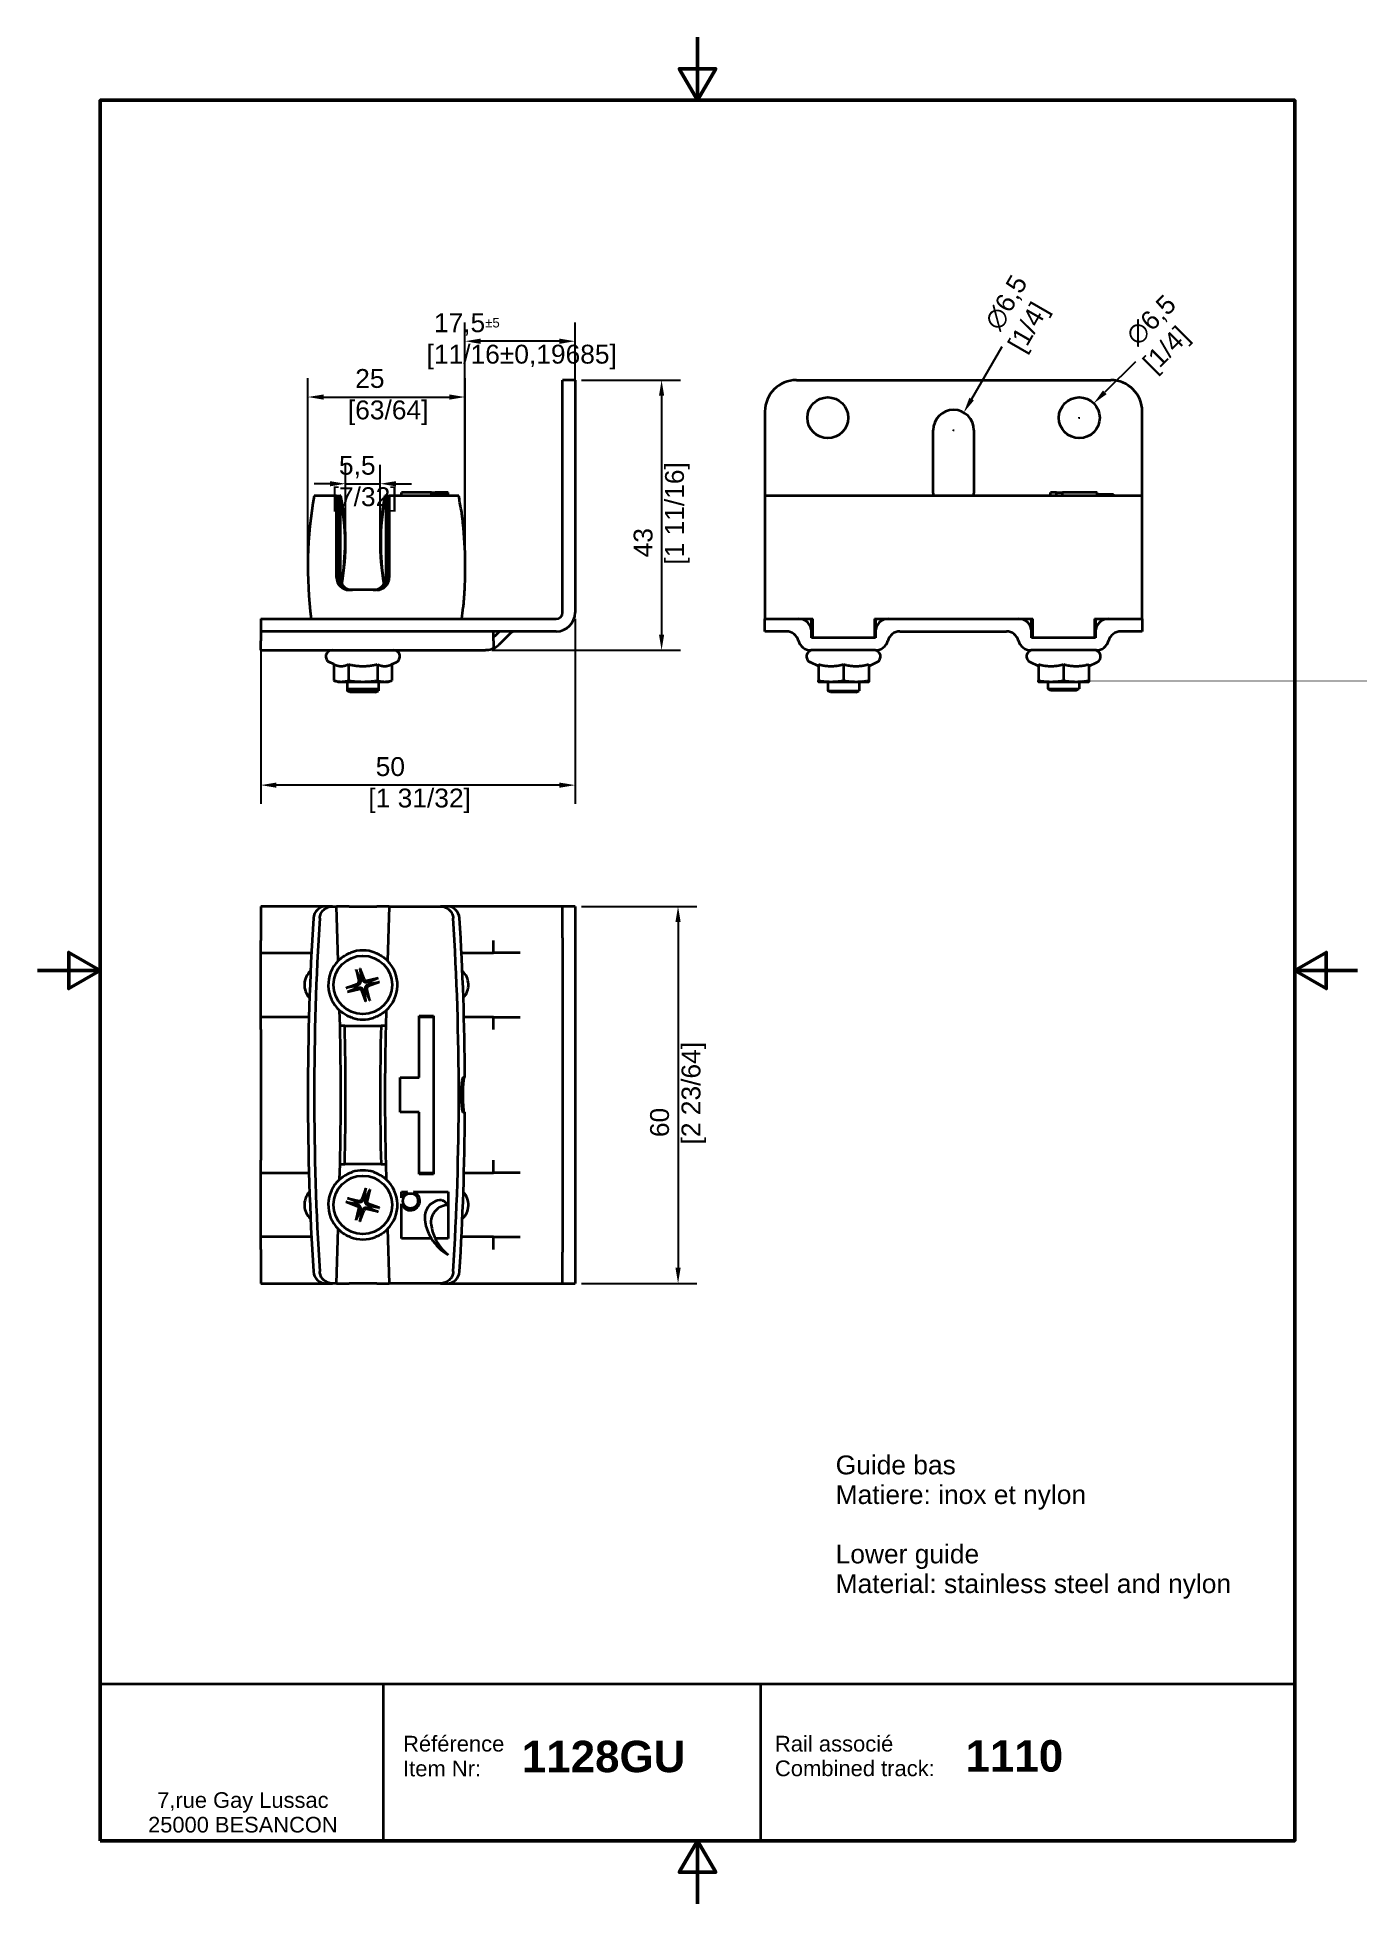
# Model space of a CAD drawing. Header units: millimetres. Extents: x 0 to 210, y 0 to 297.
import ezdxf

# ---------------------------------------------------------------- set-up
doc = ezdxf.new("R2010")
doc.units = ezdxf.units.MM
for name, color, linetype, lineweight in [('Arêtes visibles(ISO)', 7, 'Continuous', 35), ('Cadre_0', 7, 'Continuous', 50), ('Cotes(ISO)', 7, 'Continuous', 18), ("Géométrie d'esquisse(ISO)", 7, 'Continuous', 35), ('Symboles(ISO)', 7, 'Continuous', 18)]:
    doc.layers.add(name, color=color, linetype=linetype, lineweight=lineweight)
doc.styles.add('Courant-ISO', font='arial.ttf')
doc.styles.add('MANTION', font='arial.ttf')
doc.styles.add('Style de texte49', font='')
doc.styles.get('Style de texte49').set_extended_font_data('Arial', bold=True)
doc.dimstyles.new('Plan commercial', dxfattribs={"dimtxt": 3, "dimasz": 2.5, "dimexe": 3, "dimexo": 1, "dimgap": 0.762, "dimtad": 1, "dimrnd": 1e-08, "dimtxsty": 'MANTION', "dimcen": 0.09, "dimdle": 10, "dimclrd": 7, "dimclre": 7, "dimclrt": 256, "dimazin": 2, "dimtfac": 0.5, "dimtmove": 0, "dimatfit": 3, "dimfxl": 0, "dimtolj": 1, "dimlwd": 25, "dimlwe": 25, "dimarcsym": 0})

msp = doc.modelspace()

# ---------------------------------------------------------------- texts
at = {"layer": 'Symboles(ISO)', "color": 7, "insert": (126.9757, 71.32), "char_height": 3, "width": 74.862751, "attachment_point": 1, "line_spacing_factor": 0.944221, "style": 'Courant-ISO'}
msp.add_mtext('{Guide bas\\PMatiere: inox et nylon \\P\\PLower guide\\PMaterial: stainless steel and nylon}', dxfattribs=at)

# ---------------------------------------------------------------- blocks, each defined once
blk = doc.blocks.new('Cadres Cadre par défaut')
at = {"layer": 'Cadre_0', "flags": 128}
for points in [[(105, 297), (105, 287), (102.11, 292), (107.89, 292), (105, 287)], [(10, 10), (10, 287), (200, 287), (200, 10), (10, 10)], [(0, 148.5), (10, 148.5), (5, 151.39), (5, 145.61), (10, 148.5)], [(210, 148.5), (200, 148.5), (205, 151.39), (205, 145.61), (200, 148.5)], [(105, 0), (105, 10), (102.11, 5), (107.89, 5), (105, 10)]]:
    blk.add_lwpolyline(points, dxfattribs=at)
blk = doc.blocks.new('Cartouches ISO')
at = {"layer": "Géométrie d'esquisse(ISO)"}
for p, q in [((50.77, 207.61), (50.77, 182.61)), ((50.77, 207.61), (240.77, 207.61)), ((95.77, 207.61), (95.77, 182.61)), ((155.77, 207.61), (155.77, 182.61)), ((240.77, 182.61), (240.77, 207.61)), ((50.77, 182.61), (240.77, 182.61))]:
    blk.add_line(p, q, dxfattribs=at)
at = {"layer": 'Symboles(ISO)', "color": 7, "char_height": 2.5, "attachment_point": 4, "style": 'Courant-ISO'}
for s, insert, width in [('\\fArial|b0|i0;Référence', (98.94, 198.05), 16.1109), ('\\fArial|b0|i0;Rail associé', (158.09, 198.05), 18.8281), ('\\fArial|b0|i0;Item Nr:', (98.94, 194.1), 12.4162), ('\\fArial|b0|i0;Combined track:', (158.09, 194.13), 25.4249)]:
    blk.add_mtext(s, dxfattribs=dict(at, insert=insert, width=width))
at = {"layer": 'Symboles(ISO)', "color": 7, "insert": (73.46, 187.12), "char_height": 2.4892, "width": 44.8115, "attachment_point": 5, "line_spacing_factor": 0.944221, "style": 'Courant-ISO'}
blk.add_mtext('\\fArial|b0|i0;7,rue Gay Lussac\\P25000 BESANCON', dxfattribs=at)
at = {"layer": 'Symboles(ISO)', "color": 7, "style": 'Style de texte49'}
for tag, p in [('Référence_?_001', (117.83, 193.53)), ('Rail_associé_?_001', (188.4, 193.62))]:
    blk.add_attdef(tag, p, '', height=5, dxfattribs=at)
blk = doc.blocks.new('*D4')
at = {"layer": 'Cotes(ISO)', "color": 7, "linetype": 'Continuous', "lineweight": 25, "transparency": 16777216}
for p, q in [((43.03, 213.66), (43.03, 242.76)), ((68.02, 213.66), (68.02, 242.76)), ((45.53, 239.76), (65.52, 239.76))]:
    blk.add_line(p, q, dxfattribs=at)
at = {"layer": 'Cotes(ISO)', "color": 7, "linetype": 'Continuous', "transparency": 16777216}
for points in [[(45.53, 240.17), (45.53, 239.34), (43.03, 239.76)], [(65.52, 240.17), (65.52, 239.34), (68.02, 239.76)]]:
    blk.add_solid(points, dxfattribs=at)
at = {"layer": 'Defpoints', "color": 0, "linetype": 'Continuous', "transparency": 16777216}
for p in [(68.02, 239.76), (43.03, 212.66), (68.02, 212.66)]:
    blk.add_point(p, dxfattribs=at)
at = {"layer": 'Cotes(ISO)', "color": 154, "linetype": 'Continuous', "lineweight": 25, "true_color": 0x004691, "transparency": 16777216, "insert": (49.39, 244.21), "char_height": 3, "attachment_point": 1, "style": 'MANTION'}
blk.add_mtext('\\A1; 25\\P[63/64]', dxfattribs=at)
blk = doc.blocks.new('*D5')
at = {"layer": 'Cotes(ISO)', "color": 7, "linetype": 'Continuous', "lineweight": 25, "transparency": 16777216}
for p, q in [((86.53, 158.7), (104.91, 158.7)), ((101.91, 156.2), (101.91, 101.2)), ((86.53, 98.7), (104.91, 98.7))]:
    blk.add_line(p, q, dxfattribs=at)
at = {"layer": 'Cotes(ISO)', "color": 7, "linetype": 'Continuous', "transparency": 16777216}
for points in [[(101.49, 156.2), (102.32, 156.2), (101.91, 158.7)], [(101.49, 101.2), (102.32, 101.2), (101.91, 98.7)]]:
    blk.add_solid(points, dxfattribs=at)
at = {"layer": 'Defpoints', "color": 0, "linetype": 'Continuous', "transparency": 16777216}
for p in [(85.53, 158.7), (85.53, 98.7), (101.91, 98.7)]:
    blk.add_point(p, dxfattribs=at)
at = {"layer": 'Cotes(ISO)', "color": 154, "linetype": 'Continuous', "lineweight": 25, "true_color": 0x004691, "transparency": 16777216, "insert": (97.46, 120.82), "char_height": 3, "attachment_point": 1, "rotation": 90, "style": 'MANTION'}
blk.add_mtext('\\A1; 60\\P[2 23/64]', dxfattribs=at)
blk = doc.blocks.new('*D6')
at = {"layer": 'Cotes(ISO)', "color": 7, "linetype": 'Continuous', "lineweight": 25, "transparency": 16777216}
for p, q in [((85.53, 204.46), (85.53, 175)), ((35.53, 200.66), (35.53, 175)), ((83.03, 178), (38.03, 178))]:
    blk.add_line(p, q, dxfattribs=at)
at = {"layer": 'Cotes(ISO)', "color": 7, "linetype": 'Continuous', "transparency": 16777216}
for points in [[(38.03, 178.41), (38.03, 177.58), (35.53, 178)], [(83.03, 178.41), (83.03, 177.58), (85.53, 178)]]:
    blk.add_solid(points, dxfattribs=at)
at = {"layer": 'Defpoints', "color": 0, "linetype": 'Continuous', "transparency": 16777216}
for p in [(85.53, 205.46), (35.53, 201.66), (35.53, 178)]:
    blk.add_point(p, dxfattribs=at)
at = {"layer": 'Cotes(ISO)', "color": 154, "linetype": 'Continuous', "lineweight": 25, "true_color": 0x004691, "transparency": 16777216, "insert": (52.65, 182.45), "char_height": 3, "attachment_point": 1, "style": 'MANTION'}
blk.add_mtext('\\A1; 50\\P[1 31/32]', dxfattribs=at)
blk = doc.blocks.new('*D7')
at = {"layer": 'Cotes(ISO)', "color": 7, "linetype": 'Continuous', "lineweight": 25, "transparency": 16777216}
for p, q in [((86.53, 242.46), (102.29, 242.46)), ((99.29, 239.96), (99.29, 201.96)), ((72.29, 199.46), (102.29, 199.46))]:
    blk.add_line(p, q, dxfattribs=at)
at = {"layer": 'Cotes(ISO)', "color": 7, "linetype": 'Continuous', "transparency": 16777216}
for points in [[(98.87, 239.96), (99.7, 239.96), (99.29, 242.46)], [(98.87, 201.96), (99.7, 201.96), (99.29, 199.46)]]:
    blk.add_solid(points, dxfattribs=at)
at = {"layer": 'Defpoints', "color": 0, "linetype": 'Continuous', "transparency": 16777216}
for p in [(85.53, 242.46), (71.29, 199.46), (99.29, 199.46)]:
    blk.add_point(p, dxfattribs=at)
at = {"layer": 'Cotes(ISO)', "color": 154, "linetype": 'Continuous', "lineweight": 25, "true_color": 0x004691, "transparency": 16777216, "insert": (94.84, 213.08), "char_height": 3, "attachment_point": 1, "rotation": 90, "style": 'MANTION'}
blk.add_mtext('\\A1; 43\\P[1 11/16]', dxfattribs=at)
blk = doc.blocks.new('*D8')
at = {"layer": 'Cotes(ISO)', "color": 7, "linetype": 'Continuous', "lineweight": 25, "transparency": 16777216}
for p, q in [((174.64, 245.37), (169.79, 240.53)), ((165.64, 236.46), (165.82, 236.46)), ((165.73, 236.37), (165.73, 236.55))]:
    blk.add_line(p, q, dxfattribs=at)
at = {"layer": 'Cotes(ISO)', "color": 7, "linetype": 'Continuous', "transparency": 16777216}
blk.add_solid([(169.5, 240.82), (170.09, 240.23), (168.03, 238.76)], dxfattribs=at)
at = {"layer": 'Defpoints', "color": 0, "linetype": 'Continuous', "transparency": 16777216}
for p in [(168.03, 238.76), (163.43, 234.16)]:
    blk.add_point(p, dxfattribs=at)
at = {"layer": 'Cotes(ISO)', "color": 154, "linetype": 'Continuous', "lineweight": 25, "true_color": 0x004691, "transparency": 16777216, "insert": (172, 249.09), "char_height": 3, "attachment_point": 1, "rotation": 45, "style": 'MANTION'}
blk.add_mtext('\\A1; ∅6,5\\P[1/4]', dxfattribs=at)
blk = doc.blocks.new('*D9')
at = {"layer": 'Cotes(ISO)', "color": 7, "linetype": 'Continuous', "lineweight": 25, "transparency": 16777216}
for p, q in [((153.4, 247.74), (148.6, 239.44)), ((145.64, 234.46), (145.82, 234.46)), ((145.73, 234.37), (145.73, 234.55))]:
    blk.add_line(p, q, dxfattribs=at)
at = {"layer": 'Cotes(ISO)', "color": 7, "linetype": 'Continuous', "transparency": 16777216}
blk.add_solid([(148.24, 239.65), (148.96, 239.23), (147.35, 237.28)], dxfattribs=at)
at = {"layer": 'Defpoints', "color": 0, "linetype": 'Continuous', "transparency": 16777216}
for p in [(147.35, 237.28), (144.1, 231.65)]:
    blk.add_point(p, dxfattribs=at)
at = {"layer": 'Cotes(ISO)', "color": 154, "linetype": 'Continuous', "lineweight": 25, "true_color": 0x004691, "transparency": 16777216, "insert": (149.88, 250.65), "char_height": 3, "attachment_point": 1, "rotation": 60, "style": 'MANTION'}
blk.add_mtext('\\A1; ∅6,5\\P[1/4]', dxfattribs=at)
blk = doc.blocks.new('*D10')
at = {"layer": 'Cotes(ISO)', "color": 7, "linetype": 'Continuous', "lineweight": 25, "transparency": 16777216}
for p, q in [((49.03, 217.56), (49.03, 228.96)), ((54.53, 217.56), (54.53, 228.96)), ((46.53, 225.96), (44.03, 225.96)), ((49.03, 225.96), (54.53, 225.96)), ((57.03, 225.96), (59.53, 225.96))]:
    blk.add_line(p, q, dxfattribs=at)
at = {"layer": 'Cotes(ISO)', "color": 7, "linetype": 'Continuous', "transparency": 16777216}
for points in [[(46.53, 226.37), (46.53, 225.54), (49.03, 225.96)], [(57.03, 226.37), (57.03, 225.54), (54.53, 225.96)]]:
    blk.add_solid(points, dxfattribs=at)
at = {"layer": 'Defpoints', "color": 0, "linetype": 'Continuous', "transparency": 16777216}
for p in [(54.53, 225.96), (49.03, 216.56), (54.53, 216.56)]:
    blk.add_point(p, dxfattribs=at)
at = {"layer": 'Cotes(ISO)', "color": 154, "linetype": 'Continuous', "lineweight": 25, "true_color": 0x004691, "transparency": 16777216, "insert": (46.81, 230.4), "char_height": 3, "attachment_point": 1, "style": 'MANTION'}
blk.add_mtext('\\A1; 5,5\\P[7/32]', dxfattribs=at)
blk = doc.blocks.new('*D11')
at = {"layer": 'Cotes(ISO)', "color": 7, "linetype": 'Continuous', "lineweight": 25, "transparency": 16777216}
for p, q in [((68, 215.06), (68, 251.64)), ((85.53, 238.46), (85.53, 251.64)), ((83.03, 248.64), (70.5, 248.64))]:
    blk.add_line(p, q, dxfattribs=at)
at = {"layer": 'Cotes(ISO)', "color": 7, "linetype": 'Continuous', "transparency": 16777216}
for points in [[(70.5, 249.05), (70.5, 248.22), (68, 248.64)], [(83.03, 249.05), (83.03, 248.22), (85.53, 248.64)]]:
    blk.add_solid(points, dxfattribs=at)
at = {"layer": 'Defpoints', "color": 0, "linetype": 'Continuous', "transparency": 16777216}
for p in [(68, 248.64), (85.53, 237.46), (68, 214.06)]:
    blk.add_point(p, dxfattribs=at)
at = {"layer": 'Cotes(ISO)', "color": 154, "linetype": 'Continuous', "lineweight": 25, "true_color": 0x004691, "transparency": 16777216, "insert": (61.91, 253.08), "char_height": 3, "attachment_point": 1, "style": 'MANTION'}
blk.add_mtext('\\A1; 17,5{\\H1.500000;±5}\\P[11/16%%p0,19685]', dxfattribs=at)

# ---------------------------------------------------------------- dimensions: what is measured, and where the dimension line sits
at = {"layer": 'Cotes(ISO)', "color": 7, "linetype": 'Continuous', "lineweight": 25}
for p1, p2, picture, middle in [((144.1024, 231.6461), (147.3524, 237.2752), '*D9', (156.2984, 252.7701)), ((163.4294, 234.1626), (168.0255, 238.7587), '*D8', (178.7448, 249.478))]:
    dim = msp.add_diameter_dim_2p(p1=p1, p2=p2, text=' <>\\X[1/4]', dimstyle='Plan commercial', override={"dimtad": 0, "dimdec": 2, "dimlfac": 1, "dimpost": '\\X', "dimtp": 0, "dimtm": 0, "dimtdec": 2, "dimtofl": 0, "dimtvp": -0.25}, dxfattribs=at)
    dim.commit()
    dim.dimension.update_dxf_attribs({"geometry": picture, "text_midpoint": middle, "dimtype": 163})
for base, p1, p2, angle, text, override, picture, middle in [((68.004, 248.6353), (85.5277, 237.4607), (68.004, 214.0647), 180, ' <>\\X[11/16%%p0,19685]', {"dimgap": 0.762, "dimdec": 1, "dimpost": '\\X', "dimtol": 1, "dimlim": 0, "dimtp": 5, "dimtm": 5, "dimtdec": 2, "dimtofl": 0, "dimatfit": 1, "dimtvp": -0.25}, '*D11', (76.7658, 248.6353)), ((68.0192, 239.7582), (43.0277, 212.6607), (68.0192, 212.6595), 180, ' <>\\X[63/64]', {"dimdec": 1, "dimpost": '\\X', "dimtp": 0, "dimtm": 0, "dimtdec": 2, "dimtofl": 0, "dimatfit": 1, "dimtvp": -0.25}, '*D4', (55.5235, 239.7582)), ((99.285, 199.4607), (85.5277, 242.4607), (71.285, 199.4607), 270, ' <>\\X[1 11/16]', {"dimdec": 2, "dimpost": '\\X', "dimtp": 0, "dimtm": 0, "dimtdec": 2, "dimtofl": 0, "dimatfit": 1, "dimtvp": -0.25}, '*D7', (99.285, 220.9607)), ((54.5277, 225.9564), (49.0277, 216.5607), (54.5277, 216.5607), 180, ' <>\\X[7/32]', {"dimdec": 2, "dimpost": '\\X', "dimtp": 0, "dimtm": 0, "dimtdec": 2, "dimtofl": 1, "dimatfit": 1, "dimtvp": -0.25}, '*D10', (51.7777, 225.9564)), ((35.5285, 177.9975), (85.5277, 205.4607), (35.5285, 201.6607), 180, ' <>\\X[1 31/32]', {"dimdec": 1, "dimpost": '\\X', "dimtp": 0, "dimtm": 0, "dimtdec": 2, "dimtofl": 0, "dimatfit": 1, "dimtvp": -0.25}, '*D6', (60.5277, 177.9975)), ((101.9069, 98.6991), (85.5277, 158.6991), (85.5277, 98.6991), 90, ' <>\\X[2 23/64]', {"dimdec": 2, "dimpost": '\\X', "dimtp": 0, "dimtm": 0, "dimtdec": 2, "dimtofl": 0, "dimatfit": 1, "dimtvp": -0.25}, '*D5', (101.9069, 128.6991))]:
    dim = msp.add_linear_dim(base=base, p1=p1, p2=p2, angle=angle, text=text, dimstyle='Plan commercial', override=override, dxfattribs=at)
    dim.commit()
    dim.dimension.update_dxf_attribs({"geometry": picture, "text_midpoint": middle, "dimtype": 160})

# ---------------------------------------------------------------- linework, layer by layer
at = {"layer": 'Arêtes visibles(ISO)'}
for p, q in [((85.5277, 242.4607), (83.5277, 242.4607)), ((83.5277, 237.4607), (83.5277, 242.4607)), ((85.5277, 242.4607), (85.5277, 237.4607)), ((120.7274, 242.4607), (170.7274, 242.4607)), ((83.5277, 205.4607), (83.5277, 237.4607)), ((85.5277, 237.4607), (85.5277, 205.4607)), ((115.7274, 237.4607), (115.7274, 224.0607)), ((175.7274, 224.0607), (175.7274, 237.4607)), ((142.4774, 224.4607), (142.4774, 234.4607)), ((148.9774, 234.4607), (148.9774, 224.4607)), ((44.9083, 224.0607), (44.0277, 224.0607)), ((47.5777, 224.0607), (46.9366, 224.0607)), ((47.5777, 224.0607), (47.8355, 224.0607)), ((47.5777, 211.0607), (47.5777, 224.0607)), ((47.8355, 224.0607), (47.8355, 211.0607)), ((47.8355, 224.0607), (48.0706, 224.0607)), ((48.0706, 224.0607), (48.1431, 224.0607)), ((48.0706, 211.0607), (48.0706, 224.0607)), ((48.1431, 224.0607), (48.1431, 211.0607)), ((48.2777, 224.0607), (48.1431, 224.0607)), ((55.4122, 224.0607), (55.2777, 224.0607)), ((55.4122, 224.0607), (55.4847, 224.0607)), ((55.4122, 224.0607), (55.4122, 211.0607)), ((55.4847, 224.0607), (55.4847, 211.0607)), ((55.4847, 224.0607), (55.7198, 224.0607)), ((55.7198, 224.0607), (55.9777, 224.0607)), ((55.7198, 211.0607), (55.7198, 224.0607)), ((55.9777, 224.0607), (55.9777, 211.0607)), ((64.1187, 224.0607), (55.9777, 224.0607)), ((62.6658, 224.5607), (57.9283, 224.5607)), ((57.9283, 224.0607), (57.9283, 224.5607)), ((62.6658, 224.3107), (62.6658, 224.5607)), ((62.6658, 224.5607), (63.2744, 224.5607)), ((62.6658, 224.0607), (62.6658, 224.3107)), ((62.6658, 224.3107), (65.3215, 224.3107)), ((65.3215, 224.5607), (63.2744, 224.5607)), ((63.2744, 224.3107), (63.2744, 224.5607)), ((65.3215, 224.3107), (65.3215, 224.5607)), ((65.3215, 224.0607), (65.3215, 224.3107)), ((67.0277, 224.0607), (66.147, 224.0607)), ((173.8507, 224.0607), (117.6042, 224.0607)), ((161.17, 224.0607), (161.17, 224.5607)), ((162.1225, 224.5607), (161.17, 224.5607)), ((162.1225, 224.0607), (162.1225, 224.5607)), ((162.1225, 224.5607), (163.0553, 224.5607)), ((168.5632, 224.5607), (163.0553, 224.5607)), ((163.0553, 224.0607), (163.0553, 224.5607)), ((168.5632, 224.0607), (168.5632, 224.5607)), ((168.5632, 224.3107), (171.177, 224.3107)), ((171.177, 224.0607), (171.177, 224.3107)), ((53.9768, 209.0607), (49.5785, 209.0607)), ((35.5277, 204.4607), (82.5277, 204.4607)), ((35.5277, 204.4607), (35.5277, 202.4607)), ((82.5277, 202.4607), (35.5277, 202.4607)), ((35.5277, 202.4607), (35.5277, 200.9607)), ((46.4354, 204.4607), (64.6199, 204.4607)), ((72.5277, 200.9607), (72.5277, 202.4607)), ((72.8206, 201.7535), (73.5277, 202.4607)), ((75.2348, 202.1678), (73.4063, 200.3393)), ((115.7274, 202.4607), (115.7274, 204.4607)), ((115.7274, 204.4607), (121.1274, 204.4607)), ((119.1274, 202.4607), (115.7274, 202.4607)), ((121.1274, 204.4607), (123.3274, 204.4607)), ((123.1274, 202.4607), (123.1274, 204.4607)), ((123.1274, 201.4607), (123.1274, 202.4607)), ((133.1274, 204.4607), (135.3274, 204.4607)), ((133.3274, 204.4607), (133.3274, 202.4607)), ((133.3274, 202.4607), (133.3274, 201.4607)), ((135.3274, 204.4607), (156.1274, 204.4607)), ((137.2004, 202.4607), (154.1274, 202.4607)), ((156.1274, 204.4607), (158.3274, 204.4607)), ((158.1274, 202.4607), (158.1274, 204.4607)), ((158.1274, 201.4607), (158.1274, 202.4607)), ((168.1274, 204.4607), (170.3274, 204.4607)), ((168.3274, 204.4607), (168.3274, 202.4607)), ((168.3274, 202.4607), (168.3274, 201.4607)), ((170.3274, 204.4607), (175.7274, 204.4607)), ((175.7274, 202.4607), (172.3274, 202.4607)), ((175.7274, 204.4607), (175.7274, 202.4607)), ((35.5277, 199.4607), (35.5277, 200.9607)), ((35.5277, 199.4607), (71.285, 199.4607)), ((72.5277, 200.9607), (72.5277, 199.7301)), ((133.3274, 199.4607), (123.0004, 199.4607)), ((133.3274, 201.4607), (123.1274, 201.4607)), ((168.4545, 199.4607), (158.0004, 199.4607)), ((168.3274, 201.4607), (158.1274, 201.4607)), ((47.1589, 197.2261), (46.455, 197.5543)), ((47.1589, 197.2261), (47.1589, 194.6265)), ((49.4683, 197.2261), (49.4683, 194.6265)), ((54.0871, 197.2261), (54.0871, 194.6265)), ((56.3965, 197.2261), (57.1003, 197.5543)), ((56.3965, 197.2261), (56.3965, 194.6265)), ((124.2274, 196.9376), (122.9048, 197.5543)), ((124.2274, 197.2261), (124.2274, 194.6265)), ((128.2274, 197.2261), (128.2274, 194.6265)), ((132.2274, 196.9376), (133.5501, 197.5543)), ((132.2274, 197.2261), (132.2274, 194.6265)), ((159.2274, 196.9376), (157.9048, 197.5543)), ((159.2274, 197.2261), (159.2274, 194.6265)), ((163.2274, 197.2261), (163.2274, 194.6265)), ((167.2274, 196.9376), (168.5501, 197.5543)), ((167.2274, 197.2261), (167.2274, 194.6265)), ((47.7777, 194.4607), (47.1589, 194.6265)), ((47.7777, 194.4607), (48.3136, 194.4607)), ((48.3136, 194.4607), (51.7777, 194.4607)), ((49.2777, 194.4607), (49.2777, 193.306)), ((49.2777, 193.306), (49.2777, 193.026)), ((49.2777, 193.306), (54.2777, 193.306)), ((49.7684, 193.0607), (49.2777, 193.306)), ((53.7869, 193.0607), (49.7684, 193.0607)), ((51.7777, 194.4607), (55.2418, 194.4607)), ((53.7869, 193.0607), (54.2777, 193.306)), ((54.2777, 194.4607), (54.2777, 193.306)), ((54.2777, 193.306), (54.2777, 193.026)), ((55.2418, 194.4607), (55.7777, 194.4607)), ((55.7777, 194.4607), (56.3965, 194.6265)), ((124.2274, 194.4607), (126.2274, 194.4607)), ((125.7274, 194.4607), (125.7274, 193.026)), ((126.2274, 194.4607), (130.2274, 194.4607)), ((130.2274, 194.4607), (132.2274, 194.4607)), ((130.7274, 194.4607), (130.7274, 193.026)), ((159.2274, 194.4607), (161.2274, 194.4607)), ((160.7274, 194.4607), (160.7274, 193.306)), ((160.7274, 193.306), (165.7274, 193.306)), ((161.2182, 193.0607), (160.7274, 193.306)), ((165.2367, 193.0607), (161.2182, 193.0607)), ((161.2274, 194.4607), (165.2274, 194.4607)), ((165.2274, 194.4607), (167.2274, 194.4607)), ((165.2367, 193.0607), (165.7274, 193.306)), ((165.7274, 194.4607), (165.7274, 193.306)), ((49.2777, 193.026), (54.2777, 193.026)), ((49.7684, 192.7807), (49.2777, 193.026)), ((53.7869, 192.7807), (49.7684, 192.7807)), ((53.7869, 192.7807), (54.2777, 193.026)), ((125.7274, 193.026), (130.7274, 193.026)), ((126.2182, 192.7807), (125.7274, 193.026)), ((130.2367, 192.7807), (126.2182, 192.7807)), ((130.2367, 192.7807), (130.7274, 193.026)), ((45.9025, 158.6991), (35.5277, 158.6991)), ((35.5277, 158.6991), (35.5277, 153.2991)), ((46.9366, 158.6991), (47.5777, 158.6991)), ((47.8355, 150.0344), (47.5777, 158.6991)), ((49.5785, 158.6991), (47.5777, 158.6991)), ((49.5785, 158.6991), (53.9768, 158.6991)), ((55.9777, 158.6991), (53.9768, 158.6991)), ((55.9777, 158.6991), (55.7198, 150.0344)), ((55.9777, 158.6991), (64.1187, 158.6991)), ((82.5277, 158.6991), (65.1528, 158.6991)), ((83.5277, 158.6991), (82.5277, 158.6991)), ((85.5277, 158.6991), (83.5277, 158.6991)), ((83.5277, 153.6991), (83.5277, 158.6991)), ((85.5277, 158.6991), (85.5277, 153.6991)), ((35.5277, 151.2991), (35.5277, 153.2991)), ((72.5277, 151.2991), (72.5277, 153.2991)), ((83.5277, 153.6991), (83.5277, 103.6991)), ((85.5277, 153.6991), (85.5277, 103.6991)), ((35.5277, 151.2991), (43.5949, 151.2991)), ((35.5277, 141.0991), (35.5277, 151.2991)), ((50.6908, 148.6506), (51.1235, 146.8316)), ((51.3122, 148.8401), (51.9677, 147.089)), ((67.4604, 151.2991), (72.5277, 151.2991)), ((76.7703, 151.2991), (72.5277, 151.2991)), ((49.1367, 145.7336), (50.8877, 146.3892)), ((49.3261, 145.1122), (51.1451, 145.5449)), ((54.2292, 147.286), (52.4102, 146.8533)), ((52.8646, 143.7475), (52.4319, 145.5665)), ((54.4186, 146.6646), (52.6676, 146.009)), ((52.2432, 143.5581), (51.5876, 145.3092)), ((35.5277, 139.0991), (35.5277, 141.0991)), ((43.1984, 141.0991), (35.5277, 141.0991)), ((48.1431, 139.6991), (48.0706, 142.1361)), ((48.8933, 139.6991), (50.144, 139.6991)), ((50.144, 139.6991), (53.4113, 139.6991)), ((53.4113, 139.6991), (54.662, 139.6991)), ((55.4847, 142.1361), (55.4122, 139.6991)), ((60.7277, 131.4491), (60.7277, 141.2991)), ((60.7277, 141.2991), (63.0277, 141.2991)), ((63.0277, 141.0991), (60.7277, 141.0991)), ((63.0277, 141.2991), (63.0277, 116.0991)), ((72.5277, 141.0991), (67.857, 141.0991)), ((72.5277, 139.0991), (72.5277, 141.0991)), ((72.5277, 141.0991), (76.7703, 141.0991)), ((35.5277, 139.0991), (35.5277, 118.2991)), ((57.7277, 131.4491), (60.7277, 131.4491)), ((57.7277, 125.9491), (57.7277, 131.4491)), ((60.7277, 125.9491), (57.7277, 125.9491)), ((60.7277, 116.0991), (60.7277, 125.9491)), ((35.5277, 116.2991), (35.5277, 118.2991)), ((35.5277, 116.2991), (43.1984, 116.2991)), ((35.5277, 106.0991), (35.5277, 116.2991)), ((48.0706, 115.2621), (48.1431, 117.6991)), ((50.144, 117.6991), (48.8933, 117.6991)), ((53.4113, 117.6991), (50.144, 117.6991)), ((54.662, 117.6991), (53.4113, 117.6991)), ((55.4122, 117.6991), (55.4847, 115.2621)), ((60.7277, 116.2991), (63.0277, 116.2991)), ((63.0277, 116.0991), (60.7277, 116.0991)), ((67.857, 116.2991), (72.5277, 116.2991)), ((72.5277, 116.2991), (72.5277, 118.2991)), ((76.7703, 116.2991), (72.5277, 116.2991)), ((52.2494, 113.839), (51.5897, 112.0895)), ((52.8704, 113.648), (52.4334, 111.8301)), ((57.9283, 113.2565), (58.8808, 113.2565)), ((57.9283, 112.304), (57.9283, 113.2565)), ((59.8136, 113.2565), (65.3215, 113.2565)), ((65.3215, 113.2565), (65.3215, 111.1655)), ((49.1378, 111.6709), (50.8873, 111.0111)), ((49.3287, 112.2918), (51.1467, 111.8548)), ((50.6849, 108.7501), (51.122, 110.5681)), ((51.3059, 108.5592), (51.9656, 110.3087)), ((54.2266, 110.1064), (52.4087, 110.5434)), ((54.4175, 110.7273), (52.668, 111.3871)), ((57.9283, 105.8633), (57.9283, 111.3713)), ((64.3977, 111.8279), (64.276, 111.9497)), ((65.3215, 111.1655), (64.6494, 111.8376)), ((65.3215, 111.1655), (65.3215, 105.8633)), ((47.5777, 98.6991), (47.8355, 107.3638)), ((55.7198, 107.3638), (55.9777, 98.6991)), ((35.5277, 104.0991), (35.5277, 106.0991)), ((43.5949, 106.0991), (35.5277, 106.0991)), ((35.5277, 104.0991), (35.5277, 98.6991)), ((62.6658, 105.8633), (57.9283, 105.8633)), ((65.3215, 105.8633), (63.2744, 105.8633)), ((72.5277, 106.0991), (67.4604, 106.0991)), ((72.5277, 104.0991), (72.5277, 106.0991)), ((72.5277, 106.0991), (76.7703, 106.0991)), ((83.5277, 98.6991), (83.5277, 103.6991)), ((85.5277, 103.6991), (85.5277, 98.6991)), ((35.5277, 98.6991), (45.9025, 98.6991)), ((47.5777, 98.6991), (46.9366, 98.6991)), ((47.5777, 98.6991), (49.5785, 98.6991)), ((53.9768, 98.6991), (49.5785, 98.6991)), ((53.9768, 98.6991), (55.9777, 98.6991)), ((64.1187, 98.6991), (55.9777, 98.6991)), ((65.1528, 98.6991), (82.5277, 98.6991)), ((82.5277, 98.6991), (83.5277, 98.6991)), ((83.5277, 98.6991), (85.5277, 98.6991))]:
    msp.add_line(p, q, dxfattribs=at)
for centre, radius in [((125.7274, 236.4607), 3.25), ((165.7274, 236.4607), 3.25), ((51.7777, 146.1991), 4.65), ((51.7777, 111.1991), 4.65), ((59.3472, 111.8376), 1.1949)]:
    msp.add_circle(centre, radius, dxfattribs=at)
for centre, radius, start, end in [((120.7274, 237.4607), 5, 90, 180), ((170.7274, 237.4607), 5, 0, 90), ((145.7274, 234.4607), 3.25, 0, 180), ((108.5077, 212.6607), 65.48, 169.973772, 187.193985), ((11.1527, 216.5607), 37.875, 350.010789, 11.421186), ((92.4027, 216.5607), 37.875, 168.578814, 189.989211), ((2.5477, 212.6607), 65.48, 8.032647, 10.026228), ((145.7274, 224.4607), 3.25, 180, 187.069714), ((145.7274, 224.4607), 3.25, 352.930286, 0), ((2.5477, 212.6607), 65.48, 352.806015, 354.434928), ((82.5277, 205.4607), 1, 270, 0), ((82.5277, 205.4607), 3, 270, 0), ((75.9419, 201.4607), 1, 90, 135), ((119.1274, 200.4607), 2, 14.477512, 90), ((121.1274, 202.4607), 2, 0, 90), ((135.3274, 202.4607), 2, 90, 180), ((137.2004, 200.4607), 2, 90, 165.522488), ((154.1274, 200.4607), 2, 14.477512, 90), ((156.1274, 202.4607), 2, 0, 90), ((170.3274, 202.4607), 2, 90, 180), ((172.3274, 200.4607), 2, 90, 165.522488), ((46.8777, 198.4607), 1, 90, 245), ((56.6777, 198.4607), 1, 295, 90), ((72.1134, 202.4607), 1, 294.469801, 315), ((71.285, 202.4607), 3, 294.469801, 315), ((123.0004, 201.4607), 2, 194.477512, 270), ((123.3274, 198.4607), 1, 90, 245), ((133.1274, 198.4607), 1, 295, 90), ((133.3274, 201.4607), 2, 270, 345.522488), ((158.0004, 201.4607), 2, 194.477512, 270), ((158.3274, 198.4607), 1, 90, 245), ((168.1274, 198.4607), 1, 295, 90), ((168.4545, 201.4607), 2, 270, 345.522488), ((45.9025, 156.6991), 2, 90, 176.420678), ((65.1528, 156.6991), 2, 3.579322, 90), ((493.5277, 128.6991), 450.5, 176.420678, 183.579322), ((493.5277, 128.6991), 449.5, 176.412915, 183.587085), ((-382.4723, 128.6991), 449.5, 356.412915, 3.587085), ((-382.4723, 128.6991), 450.5, 0.349754, 3.579322), ((51.7777, 146.1991), 5.5, 68.901878, 111.098122), ((51.7777, 146.1991), 5.5, 135.786868, 227.622495), ((51.7777, 146.1991), 5.5, 312.377505, 44.213132), ((45.5277, 146.1991), 3.05, 132.669543, 222.856498), ((51.7777, 146.1991), 1.3669, 188.976218, 204.9302), ((50.7549, 146.744), 0.3789, 290.525383, 13.381035), ((51.2328, 145.1763), 0.3789, 20.525383, 103.381035), ((51.7777, 146.1991), 1.3669, 98.976218, 114.9302), ((52.3225, 147.2219), 0.3789, 200.525383, 283.381035), ((52.8004, 145.6542), 0.3789, 110.525383, 193.381035), ((51.7777, 146.1991), 1.3669, 8.976218, 24.9302), ((65.5277, 146.1991), 3.05, 317.143502, 47.330457), ((51.7777, 146.1991), 1.3669, 278.976218, 294.9302), ((-401.4723, 128.6991), 449.75, 358.598518, 1.401482), ((-401.4723, 128.6991), 450.5, 358.600852, 1.399148), ((51.7777, 146.1991), 5.5, 252.311242, 287.688758), ((505.0277, 128.6991), 450.5, 178.600852, 181.399148), ((505.0277, 128.6991), 449.75, 178.598518, 181.401482), ((-382.4723, 128.6991), 450.5, 356.420678, 359.650246), ((51.7777, 111.1991), 5.5, 72.311242, 107.688758), ((45.5277, 111.1991), 3.05, 137.143502, 227.330457), ((51.7777, 111.1991), 5.5, 132.377505, 224.213132), ((51.7777, 111.1991), 5.5, 315.786868, 47.622495), ((59.3472, 111.8376), 1.4936, 108.194872, 161.805128), ((59.3472, 111.8376), 1.4936, 198.194872, 71.805128), ((65.5277, 111.1991), 3.05, 312.669543, 42.856498), ((51.7777, 111.1991), 1.3669, 154.933592, 170.887574), ((50.7536, 110.6566), 0.3789, 346.482757, 69.338409), ((51.2352, 112.2231), 0.3789, 256.482757, 339.338409), ((51.7777, 111.1991), 1.3669, 244.933592, 260.887574), ((52.3201, 110.175), 0.3789, 76.482757, 159.338409), ((51.7777, 111.1991), 1.3669, 64.933592, 80.887574), ((52.8017, 111.7415), 0.3789, 166.482757, 249.338409), ((51.7777, 111.1991), 1.3669, 334.933592, 350.887574), ((65.0272, 109.0542), 3.4146, 148.674387, 195.511288), ((64.2504, 109.3455), 2.6043, 89.437692, 145.26206), ((65.3438, 108.426), 2.7396, 90.465809, 188.331602), ((64.6238, 109.2335), 2.6043, 89.437692, 94.980765), ((69.2163, 109.8629), 7.675, 192.964691, 211.407372), ((70.0216, 109.0392), 7.4572, 187.78542, 205.206227), ((51.7777, 111.1991), 5.5, 248.901878, 291.098122), ((69.2163, 109.8629), 7.675, 211.407372, 239.505053), ((70.0216, 109.0392), 7.4572, 205.206227, 230.930087), ((45.9025, 100.6991), 2, 183.579322, 270), ((65.1528, 100.6991), 2, 270, 356.420678)]:
    msp.add_arc(centre, radius, start, end, dxfattribs=at)
for centre, major_axis, start_param, end_param in [((49.5785, 211.0607), (-2.0009, 0), 0, 1.57079633), ((50.144, 211.0607), (-2.0009, 0), 0, 0.45958652), ((53.9768, 211.0607), (2.0009, 0), 4.71238898, 6.28318531), ((53.4113, 211.0607), (2.0009, 0), 5.82359879, 6.28318531), ((50.144, 211.0607), (-2.0009, 0), 0.45958652, 1.57079633), ((53.4113, 211.0607), (2.0009, 0), 4.71238898, 5.82359879)]:
    msp.add_ellipse(centre, major_axis=major_axis, ratio=0.99955743, start_param=start_param, end_param=end_param, dxfattribs=at)
for points, knots in [([(46.9366, 224.0607), (46.6678, 224.0607), (46.4013, 224.0607), (45.9065, 224.0607), (45.6823, 224.0607), (45.3218, 224.0607), (45.1823, 224.0607), (44.9824, 224.0607), (44.9234, 224.0607), (44.9083, 224.0607)], [0, 0, 0, 0, 0.080645449, 0.080645449, 0.160523284, 0.160523284, 0.233083165, 0.233083165, 0.305372239, 0.305372239, 0.305372239, 0.305372239]), ([(48.1431, 224.0607), (48.1506, 224.0234), (48.1581, 223.9862), (48.6627, 221.4498), (48.8933, 218.8976), (48.8933, 216.5607), (48.8933, 214.5351), (48.7228, 212.3474), (48.3507, 210.1735)], [-0.71152351, -0.71152351, -0.71152351, -0.71152351, -0.70107269, -0.70107269, 0, 0, 0, 0.60765636, 0.60765636, 0.60765636, 0.60765636]), ([(55.2046, 210.1735), (54.8325, 212.3474), (54.662, 214.5351), (54.662, 216.5607), (54.662, 218.8976), (54.8926, 221.4498), (55.3972, 223.9862), (55.4047, 224.0234), (55.4122, 224.0607)], [-0.60765636, -0.60765636, -0.60765636, -0.60765636, 0, 0, 0, 0.70107269, 0.70107269, 0.71152351, 0.71152351, 0.71152351, 0.71152351]), ([(66.147, 224.0607), (66.131, 224.0607), (66.0649, 224.0607), (65.8399, 224.0607), (65.6822, 224.0607), (65.3033, 224.0607), (65.0877, 224.0607), (64.6192, 224.0607), (64.3699, 224.0607), (64.1187, 224.0607)], [0, 0, 0, 0, 0.077042707, 0.077042707, 0.154831538, 0.154831538, 0.229862895, 0.229862895, 0.305175044, 0.305175044, 0.305175044, 0.305175044]), ([(117.6042, 224.0607), (117.3479, 224.0607), (117.0974, 224.0607), (116.6329, 224.0607), (116.424, 224.0607), (116.0833, 224.0607), (115.9521, 224.0607), (115.7732, 224.0607), (115.7458, 224.0607), (115.7274, 224.0607)], [0, 0, 0, 0, 0.077042707, 0.077042707, 0.154831538, 0.154831538, 0.229862895, 0.229862895, 0.305175044, 0.305175044, 0.305175044, 0.305175044]), ([(115.7274, 224.0607), (115.7274, 222.4495), (115.7274, 220.8249), (115.7274, 217.0234), (115.7274, 214.845), (115.7274, 212.665), (115.7274, 210.7285), (115.7274, 208.7885), (115.7274, 206.0565), (115.7274, 205.2572), (115.7274, 204.4607)], [0.16246487, 0.16246487, 0.16246487, 0.16246487, 0.65332666, 0.65332666, 1.30665332, 1.30665332, 1.30665332, 1.8869739, 1.8869739, 2.12753377, 2.12753377, 2.12753377, 2.12753377]), ([(175.7274, 224.0607), (175.7065, 224.0607), (175.675, 224.0607), (175.4715, 224.0607), (175.3232, 224.0607), (174.9654, 224.0607), (174.7656, 224.0607), (174.3264, 224.0607), (174.091, 224.0607), (173.8507, 224.0607)], [0, 0, 0, 0, 0.080645449, 0.080645449, 0.160523284, 0.160523284, 0.233083165, 0.233083165, 0.305372239, 0.305372239, 0.305372239, 0.305372239]), ([(175.7274, 204.4607), (175.7274, 205.2572), (175.7274, 206.0565), (175.7274, 208.7885), (175.7274, 210.7285), (175.7274, 212.665), (175.7274, 214.845), (175.7274, 217.0234), (175.7274, 220.8249), (175.7274, 222.4495), (175.7274, 224.0607)], [0.48577288, 0.48577288, 0.48577288, 0.48577288, 0.72633394, 0.72633394, 1.3066533, 1.3066533, 1.3066533, 1.95997994, 1.95997994, 2.45084179, 2.45084179, 2.45084179, 2.45084179]), ([(67.3852, 221.8107), (67.3852, 221.8107), (67.3853, 221.8099), (67.3866, 221.8005), (67.3904, 221.772), (67.4058, 221.6573), (67.4194, 221.5547), (67.4615, 221.2307), (67.4931, 220.9819), (67.5575, 220.4448), (67.5886, 220.1746), (67.6492, 219.6203), (67.6782, 219.3413), (67.7057, 219.0607)], [0.434529253, 0.434529253, 0.434529253, 0.434529253, 0.445652048, 0.445652048, 0.504107197, 0.504107197, 0.583444288, 0.583444288, 0.693530317, 0.693530317, 0.784246556, 0.784246556, 0.868857657, 0.868857657, 0.868857657, 0.868857657]), ([(67.7057, 219.0607), (67.7096, 219.0215), (67.7134, 218.9823), (67.9243, 216.7947), (68.0193, 214.6809), (68.0193, 212.6607), (68.0193, 211.4883), (67.9876, 210.2845), (67.9202, 209.0607)], [-0.617130748, -0.617130748, -0.617130748, -0.617130748, -0.606079955, -0.606079955, 0, 0, 0, 0.351702485, 0.351702485, 0.351702485, 0.351702485]), ([(49.7978, 209.0607), (49.5297, 209.0607), (49.2545, 209.1184), (48.7609, 209.3378), (48.542, 209.499), (48.2153, 209.8517), (48.0764, 210.0629), (47.8865, 210.5378), (47.8355, 210.8025), (47.8355, 211.0607)], [0.304938485, 0.304938485, 0.304938485, 0.304938485, 0.391175111, 0.391175111, 0.477411737, 0.477411737, 0.554845376, 0.554845376, 0.632279015, 0.632279015, 0.632279015, 0.632279015]), ([(48.0706, 211.0607), (48.0706, 210.8025), (48.1247, 210.5378), (48.325, 210.0629), (48.471, 209.8517), (48.8125, 209.499), (49.0403, 209.3378), (49.5501, 209.1184), (49.8326, 209.0607), (50.1065, 209.0607)], [0.632279015, 0.632279015, 0.632279015, 0.632279015, 0.709712654, 0.709712654, 0.787146293, 0.787146293, 0.873382919, 0.873382919, 0.959619545, 0.959619545, 0.959619545, 0.959619545]), ([(53.4488, 209.0607), (53.7227, 209.0607), (54.0053, 209.1184), (54.5151, 209.3378), (54.7428, 209.499), (55.0843, 209.8517), (55.2303, 210.0629), (55.4306, 210.5378), (55.4847, 210.8025), (55.4847, 211.0607)], [0.304938485, 0.304938485, 0.304938485, 0.304938485, 0.391175111, 0.391175111, 0.477411737, 0.477411737, 0.554845376, 0.554845376, 0.632279015, 0.632279015, 0.632279015, 0.632279015]), ([(55.7198, 211.0607), (55.7198, 210.8025), (55.6688, 210.5378), (55.4789, 210.0629), (55.3401, 209.8517), (55.0133, 209.499), (54.7944, 209.3378), (54.3009, 209.1184), (54.0257, 209.0607), (53.7575, 209.0607)], [0.632279015, 0.632279015, 0.632279015, 0.632279015, 0.709712654, 0.709712654, 0.787146293, 0.787146293, 0.873382919, 0.873382919, 0.959619545, 0.959619545, 0.959619545, 0.959619545]), ([(67.9202, 209.0607), (67.9001, 208.6946), (67.8774, 208.3323), (67.831, 207.6611), (67.8079, 207.3582), (67.768, 206.8647), (67.7513, 206.6725), (67.7314, 206.4473), (67.7256, 206.3833), (67.7201, 206.3227), (67.719, 206.3107), (67.719, 206.3107)], [0, 0, 0, 0, 0.10998476, 0.10998476, 0.218855699, 0.218855699, 0.321076118, 0.321076118, 0.389004074, 0.389004074, 0.433647914, 0.433647914, 0.433647914, 0.433647914]), ([(72.5277, 199.7301), (72.4428, 199.6915), (72.3565, 199.657), (71.94, 199.5123), (71.5989, 199.4607), (71.285, 199.4607)], [1.272540841, 1.272540841, 1.272540841, 1.272540841, 1.304673756, 1.304673756, 1.426243695, 1.426243695, 1.426243695, 1.426243695]), ([(44.9083, 156.8223), (44.9244, 157.0786), (44.9904, 157.3291), (45.2155, 157.7936), (45.3731, 158.0025), (45.7521, 158.3432), (45.9676, 158.4745), (46.4361, 158.6533), (46.6854, 158.6991), (46.9366, 158.6991)], [0, 0, 0, 0, 0.077042707, 0.077042707, 0.154831538, 0.154831538, 0.229862895, 0.229862895, 0.305175044, 0.305175044, 0.305175044, 0.305175044]), ([(46.9366, 158.6991), (46.6419, 158.6991), (46.4094, 158.6991), (46.0153, 158.6991), (45.9027, 158.6991), (45.9025, 158.6991), (45.9025, 158.6991), (45.9025, 158.6991), (45.9025, 158.6991)], [0.16246487, 0.16246487, 0.16246487, 0.16246487, 0.65332666, 0.65332666, 1.30665332, 1.30665332, 1.30665332, 1.30708334, 1.30708334, 1.30708334, 1.30708334]), ([(64.1187, 158.6991), (64.3876, 158.6991), (64.654, 158.6466), (65.1488, 158.4431), (65.373, 158.2949), (65.7335, 157.937), (65.873, 157.7372), (66.073, 157.298), (66.132, 157.0626), (66.147, 156.8223)], [0, 0, 0, 0, 0.080645449, 0.080645449, 0.160523285, 0.160523285, 0.233083165, 0.233083165, 0.305372239, 0.305372239, 0.305372239, 0.305372239]), ([(65.1528, 158.6991), (65.1528, 158.6991), (65.1528, 158.6991), (65.1528, 158.6991), (65.1527, 158.6991), (65.0402, 158.6991), (64.6462, 158.6991), (64.4136, 158.6991), (64.1187, 158.6991)], [1.30622414, 1.30622414, 1.30622414, 1.30622414, 1.30649319, 1.30649319, 1.30649319, 1.95973978, 1.95973978, 2.45084363, 2.45084363, 2.45084363, 2.45084363]), ([(47.8355, 150.0344), (47.8355, 150.0344), (47.8865, 150.0883), (48.0764, 150.2695), (48.2153, 150.3941), (48.542, 150.652), (48.7609, 150.8068), (49.2545, 151.0945), (49.5297, 151.2269), (49.7978, 151.3304)], [0.632279015, 0.632279015, 0.632279015, 0.632279015, 0.709712654, 0.709712654, 0.787146293, 0.787146293, 0.873382919, 0.873382919, 0.959619545, 0.959619545, 0.959619545, 0.959619545]), ([(50.7245, 148.5363), (50.7221, 148.542), (50.7189, 148.5505), (50.7123, 148.5704), (50.7076, 148.5861), (50.6995, 148.6155), (50.6946, 148.6345), (50.6908, 148.6506)], [0.0452781116, 0.0452781116, 0.0452781116, 0.0452781116, 0.0492407076, 0.0492407076, 0.0541562888, 0.0541562888, 0.0591455859, 0.0591455859, 0.0591455859, 0.0591455859]), ([(51.3122, 148.8401), (51.318, 148.8245), (51.3246, 148.806), (51.3342, 148.7771), (51.3391, 148.7614), (51.3446, 148.7413), (51.3468, 148.7325), (51.3479, 148.7264)], [0.0198419975, 0.0198419975, 0.0198419975, 0.0198419975, 0.0248312945, 0.0248312945, 0.0297468757, 0.0297468757, 0.0337094717, 0.0337094717, 0.0337094717, 0.0337094717]), ([(53.7575, 151.3304), (54.0257, 151.2269), (54.3009, 151.0945), (54.7944, 150.8068), (55.0133, 150.652), (55.3401, 150.3941), (55.4789, 150.2695), (55.6688, 150.0883), (55.7198, 150.0344), (55.7198, 150.0344)], [0.304938485, 0.304938485, 0.304938485, 0.304938485, 0.391175111, 0.391175111, 0.477411737, 0.477411737, 0.554845376, 0.554845376, 0.632279015, 0.632279015, 0.632279015, 0.632279015]), ([(49.1367, 145.7336), (49.1523, 145.7394), (49.1707, 145.746), (49.1997, 145.7556), (49.2153, 145.7605), (49.2355, 145.7661), (49.2443, 145.7682), (49.2504, 145.7693)], [0.0198419975, 0.0198419975, 0.0198419975, 0.0198419975, 0.0248312945, 0.0248312945, 0.0297468757, 0.0297468757, 0.0337094717, 0.0337094717, 0.0337094717, 0.0337094717]), ([(51.3594, 146.8878), (51.3751, 146.8326), (51.383, 146.7743), (51.3828, 146.6765), (51.3778, 146.6286), (51.3549, 146.5339), (51.3368, 146.487), (51.2928, 146.4043), (51.2639, 146.3632), (51.1981, 146.2914), (51.1612, 146.2605), (51.08, 146.2058), (51.0274, 146.1798), (50.9728, 146.1621)], [0.278726304, 0.278726304, 0.278726304, 0.278726304, 0.2965573798, 0.2965573798, 0.3106044762, 0.3106044762, 0.3246515727, 0.3246515727, 0.3386986692, 0.3386986692, 0.3527457657, 0.3527457657, 0.3705768414, 0.3705768414, 0.3705768414, 0.3705768414]), ([(51.089, 145.7808), (51.1442, 145.7966), (51.2024, 145.8044), (51.3003, 145.8042), (51.3481, 145.7992), (51.4428, 145.7763), (51.4898, 145.7583), (51.5724, 145.7142), (51.6136, 145.6853), (51.6854, 145.6195), (51.7162, 145.5826), (51.771, 145.5015), (51.797, 145.4488), (51.8147, 145.3942)], [0.278726304, 0.278726304, 0.278726304, 0.278726304, 0.2965573798, 0.2965573798, 0.3106044762, 0.3106044762, 0.3246515727, 0.3246515727, 0.3386986692, 0.3386986692, 0.3527457657, 0.3527457657, 0.3705768414, 0.3705768414, 0.3705768414, 0.3705768414]), ([(52.4663, 146.6174), (52.4111, 146.6016), (52.3529, 146.5938), (52.2551, 146.594), (52.2072, 146.599), (52.1125, 146.6219), (52.0656, 146.6399), (51.9829, 146.684), (51.9418, 146.7128), (51.8699, 146.7787), (51.8391, 146.8156), (51.7844, 146.8967), (51.7584, 146.9494), (51.7407, 147.004)], [0.278726304, 0.278726304, 0.278726304, 0.278726304, 0.2965573798, 0.2965573798, 0.3106044762, 0.3106044762, 0.3246515727, 0.3246515727, 0.3386986692, 0.3386986692, 0.3527457657, 0.3527457657, 0.3705768414, 0.3705768414, 0.3705768414, 0.3705768414]), ([(52.196, 145.5104), (52.1802, 145.5656), (52.1724, 145.6238), (52.1725, 145.7217), (52.1776, 145.7696), (52.2005, 145.8643), (52.2185, 145.9112), (52.2625, 145.9938), (52.2914, 146.035), (52.3572, 146.1068), (52.3942, 146.1377), (52.4753, 146.1924), (52.528, 146.2184), (52.5826, 146.2361)], [0.278726304, 0.278726304, 0.278726304, 0.278726304, 0.2965573798, 0.2965573798, 0.3106044762, 0.3106044762, 0.3246515727, 0.3246515727, 0.3386986692, 0.3386986692, 0.3527457657, 0.3527457657, 0.3705768414, 0.3705768414, 0.3705768414, 0.3705768414]), ([(54.1149, 147.2522), (54.1206, 147.2547), (54.1291, 147.2578), (54.149, 147.2644), (54.1646, 147.2692), (54.1941, 147.2773), (54.213, 147.2821), (54.2292, 147.286)], [0.0452781116, 0.0452781116, 0.0452781116, 0.0452781116, 0.0492407076, 0.0492407076, 0.0541562888, 0.0541562888, 0.0591455859, 0.0591455859, 0.0591455859, 0.0591455859]), ([(54.4186, 146.6646), (54.4031, 146.6588), (54.3846, 146.6522), (54.3557, 146.6425), (54.34, 146.6377), (54.3199, 146.6321), (54.311, 146.63), (54.3049, 146.6288)], [0.0198419975, 0.0198419975, 0.0198419975, 0.0198419975, 0.0248312945, 0.0248312945, 0.0297468757, 0.0297468757, 0.0337094717, 0.0337094717, 0.0337094717, 0.0337094717]), ([(49.4404, 145.146), (49.4347, 145.1435), (49.4262, 145.1403), (49.4064, 145.1337), (49.3907, 145.129), (49.3613, 145.1209), (49.3423, 145.116), (49.3261, 145.1122)], [0.0452781116, 0.0452781116, 0.0452781116, 0.0452781116, 0.0492407076, 0.0492407076, 0.0541562888, 0.0541562888, 0.0591455859, 0.0591455859, 0.0591455859, 0.0591455859]), ([(52.2432, 143.5581), (52.2373, 143.5737), (52.2308, 143.5921), (52.2211, 143.6211), (52.2163, 143.6367), (52.2107, 143.6569), (52.2085, 143.6657), (52.2074, 143.6718)], [0.0198419975, 0.0198419975, 0.0198419975, 0.0198419975, 0.0248312945, 0.0248312945, 0.0297468757, 0.0297468757, 0.0337094717, 0.0337094717, 0.0337094717, 0.0337094717]), ([(52.8308, 143.8618), (52.8333, 143.8561), (52.8364, 143.8476), (52.843, 143.8278), (52.8477, 143.8121), (52.8559, 143.7827), (52.8607, 143.7637), (52.8646, 143.7475)], [0.0452781116, 0.0452781116, 0.0452781116, 0.0452781116, 0.0492407076, 0.0492407076, 0.0541562888, 0.0541562888, 0.0591455859, 0.0591455859, 0.0591455859, 0.0591455859]), ([(50.1065, 140.9591), (49.8326, 141.0465), (49.5501, 141.1623), (49.0403, 141.4202), (48.8125, 141.5616), (48.471, 141.7997), (48.325, 141.9158), (48.1247, 142.0853), (48.0706, 142.1361), (48.0706, 142.1361)], [0.304938485, 0.304938485, 0.304938485, 0.304938485, 0.391175111, 0.391175111, 0.477411737, 0.477411737, 0.554845376, 0.554845376, 0.632279015, 0.632279015, 0.632279015, 0.632279015]), ([(48.8933, 139.6991), (48.8011, 139.6991), (48.6627, 139.6991), (48.1581, 139.6991), (48.1506, 139.6991), (48.1431, 139.6991)], [0, 0, 0, 0, 0.701072694, 0.701072694, 0.711523507, 0.711523507, 0.711523507, 0.711523507]), ([(55.4847, 142.1361), (55.4847, 142.1361), (55.4306, 142.0853), (55.2303, 141.9158), (55.0843, 141.7997), (54.7428, 141.5616), (54.5151, 141.4202), (54.0053, 141.1623), (53.7227, 141.0465), (53.4488, 140.9591)], [0.632279015, 0.632279015, 0.632279015, 0.632279015, 0.709712654, 0.709712654, 0.787146293, 0.787146293, 0.873382919, 0.873382919, 0.959619545, 0.959619545, 0.959619545, 0.959619545]), ([(55.4122, 139.6991), (55.4047, 139.6991), (55.3972, 139.6991), (54.8926, 139.6991), (54.7542, 139.6991), (54.662, 139.6991)], [-0.711523507, -0.711523507, -0.711523507, -0.711523507, -0.701072694, -0.701072694, 0, 0, 0, 0]), ([(67.7057, 131.4491), (67.6697, 131.4491), (67.6312, 131.3755), (67.5556, 131.092), (67.5193, 130.8863), (67.458, 130.3855), (67.4331, 130.1014), (67.4035, 129.5818), (67.3949, 129.364), (67.386, 128.9581), (67.3845, 128.7729), (67.3866, 128.3933), (67.3904, 128.2001), (67.4058, 127.7557), (67.4194, 127.5109), (67.4615, 126.9707), (67.4931, 126.6979), (67.5575, 126.3038), (67.5886, 126.1669), (67.6492, 125.9921), (67.6782, 125.9491), (67.7057, 125.9491)], [0, 0, 0, 0, 0.11068822, 0.11068822, 0.220057515, 0.220057515, 0.322234064, 0.322234064, 0.390111445, 0.390111445, 0.445652048, 0.445652048, 0.504107197, 0.504107197, 0.583444288, 0.583444288, 0.693530317, 0.693530317, 0.784246556, 0.784246556, 0.868857657, 0.868857657, 0.868857657, 0.868857657]), ([(68.0193, 131.4491), (67.9813, 131.4491), (67.9243, 131.4491), (67.7134, 131.4491), (67.7096, 131.4491), (67.7057, 131.4491)], [0, 0, 0, 0, 0.606079955, 0.606079955, 0.617130748, 0.617130748, 0.617130748, 0.617130748]), ([(67.9202, 125.9491), (67.9001, 125.9491), (67.8774, 126.0222), (67.831, 126.3043), (67.8079, 126.5092), (67.768, 127.0092), (67.7513, 127.2936), (67.7314, 127.8137), (67.7256, 128.0317), (67.7196, 128.4378), (67.7186, 128.6231), (67.7199, 129.0026), (67.7225, 129.1958), (67.7328, 129.6396), (67.742, 129.8841), (67.7698, 130.4242), (67.7905, 130.6973), (67.8316, 131.0928), (67.8511, 131.2304), (67.8878, 131.406), (67.9047, 131.4491), (67.9202, 131.4491)], [0, 0, 0, 0, 0.10998476, 0.10998476, 0.218855699, 0.218855699, 0.321076118, 0.321076118, 0.389004074, 0.389004074, 0.444559271, 0.444559271, 0.502965973, 0.502965973, 0.582094104, 0.582094104, 0.691926865, 0.691926865, 0.782610006, 0.782610006, 0.867092429, 0.867092429, 0.867092429, 0.867092429]), ([(67.7057, 125.9491), (67.7096, 125.9491), (67.7134, 125.9491), (67.9243, 125.9491), (67.9813, 125.9491), (68.0193, 125.9491)], [-0.617130748, -0.617130748, -0.617130748, -0.617130748, -0.606079955, -0.606079955, 0, 0, 0, 0]), ([(48.0706, 115.2621), (48.0706, 115.2621), (48.1247, 115.3128), (48.325, 115.4824), (48.471, 115.5985), (48.8125, 115.8366), (49.0403, 115.978), (49.5501, 116.2359), (49.8326, 116.3517), (50.1065, 116.4391)], [0.632279015, 0.632279015, 0.632279015, 0.632279015, 0.709712654, 0.709712654, 0.787146293, 0.787146293, 0.873382919, 0.873382919, 0.959619545, 0.959619545, 0.959619545, 0.959619545]), ([(48.1431, 117.6991), (48.1506, 117.6991), (48.1581, 117.6991), (48.6627, 117.6991), (48.8011, 117.6991), (48.8933, 117.6991)], [-0.711523507, -0.711523507, -0.711523507, -0.711523507, -0.701072694, -0.701072694, 0, 0, 0, 0]), ([(53.4488, 116.4391), (53.7227, 116.3517), (54.0053, 116.2359), (54.5151, 115.978), (54.7428, 115.8366), (55.0843, 115.5985), (55.2303, 115.4824), (55.4306, 115.3128), (55.4847, 115.2621), (55.4847, 115.2621)], [0.304938485, 0.304938485, 0.304938485, 0.304938485, 0.391175111, 0.391175111, 0.477411737, 0.477411737, 0.554845376, 0.554845376, 0.632279015, 0.632279015, 0.632279015, 0.632279015]), ([(54.662, 117.6991), (54.7542, 117.6991), (54.8926, 117.6991), (55.3972, 117.6991), (55.4047, 117.6991), (55.4122, 117.6991)], [0, 0, 0, 0, 0.701072694, 0.701072694, 0.711523507, 0.711523507, 0.711523507, 0.711523507]), ([(52.2134, 113.7253), (52.2146, 113.7314), (52.2167, 113.7402), (52.2224, 113.7604), (52.2272, 113.776), (52.237, 113.805), (52.2436, 113.8234), (52.2494, 113.839)], [0.0452781116, 0.0452781116, 0.0452781116, 0.0452781116, 0.0492407076, 0.0492407076, 0.0541562888, 0.0541562888, 0.0591455859, 0.0591455859, 0.0591455859, 0.0591455859]), ([(52.8704, 113.648), (52.8665, 113.6319), (52.8616, 113.6129), (52.8534, 113.5835), (52.8487, 113.5678), (52.842, 113.548), (52.8388, 113.5395), (52.8364, 113.5338)], [0.0198419975, 0.0198419975, 0.0198419975, 0.0198419975, 0.0248312945, 0.0248312945, 0.0297468757, 0.0297468757, 0.0337094717, 0.0337094717, 0.0337094717, 0.0337094717]), ([(49.2514, 111.6349), (49.2453, 111.636), (49.2365, 111.6381), (49.2164, 111.6438), (49.2007, 111.6487), (49.1718, 111.6584), (49.1534, 111.665), (49.1378, 111.6709)], [0.0452781116, 0.0452781116, 0.0452781116, 0.0452781116, 0.0492407076, 0.0492407076, 0.0541562888, 0.0541562888, 0.0591455859, 0.0591455859, 0.0591455859, 0.0591455859]), ([(49.3287, 112.2918), (49.3449, 112.2879), (49.3638, 112.283), (49.3932, 112.2748), (49.4089, 112.2701), (49.4287, 112.2634), (49.4372, 112.2603), (49.4429, 112.2578)], [0.0198419975, 0.0198419975, 0.0198419975, 0.0198419975, 0.0248312945, 0.0248312945, 0.0297468757, 0.0297468757, 0.0337094717, 0.0337094717, 0.0337094717, 0.0337094717]), ([(50.9728, 111.238), (51.0274, 111.2202), (51.08, 111.1941), (51.161, 111.1391), (51.1979, 111.1082), (51.2635, 111.0362), (51.2923, 110.995), (51.3362, 110.9122), (51.3541, 110.8653), (51.3768, 110.7705), (51.3816, 110.7226), (51.3816, 110.6248), (51.3736, 110.5666), (51.3577, 110.5114)], [0.278726304, 0.278726304, 0.278726304, 0.278726304, 0.2965573798, 0.2965573798, 0.3106044762, 0.3106044762, 0.3246515727, 0.3246515727, 0.3386986692, 0.3386986692, 0.3527457657, 0.3527457657, 0.3705768414, 0.3705768414, 0.3705768414, 0.3705768414]), ([(51.8166, 112.0039), (51.7988, 111.9493), (51.7726, 111.8967), (51.7177, 111.8157), (51.6868, 111.7789), (51.6148, 111.7132), (51.5736, 111.6844), (51.4908, 111.6406), (51.4438, 111.6227), (51.3491, 111.6), (51.3012, 111.5951), (51.2033, 111.5952), (51.1451, 111.6031), (51.09, 111.619)], [0.278726304, 0.278726304, 0.278726304, 0.278726304, 0.2965573798, 0.2965573798, 0.3106044762, 0.3106044762, 0.3246515727, 0.3246515727, 0.3386986692, 0.3386986692, 0.3527457657, 0.3527457657, 0.3705768414, 0.3705768414, 0.3705768414, 0.3705768414]), ([(51.7387, 110.3943), (51.7566, 110.4488), (51.7827, 110.5015), (51.8376, 110.5825), (51.8686, 110.6193), (51.9406, 110.685), (51.9818, 110.7137), (52.0645, 110.7576), (52.1115, 110.7755), (52.2063, 110.7982), (52.2541, 110.8031), (52.352, 110.803), (52.4102, 110.7951), (52.4653, 110.7792)], [0.278726304, 0.278726304, 0.278726304, 0.278726304, 0.2965573798, 0.2965573798, 0.3106044762, 0.3106044762, 0.3246515727, 0.3246515727, 0.3386986692, 0.3386986692, 0.3527457657, 0.3527457657, 0.3705768414, 0.3705768414, 0.3705768414, 0.3705768414]), ([(52.5825, 111.1602), (52.5279, 111.178), (52.4753, 111.2041), (52.3943, 111.259), (52.3574, 111.29), (52.2918, 111.362), (52.263, 111.4032), (52.2192, 111.486), (52.2013, 111.5329), (52.1786, 111.6277), (52.1737, 111.6755), (52.1737, 111.7734), (52.1817, 111.8316), (52.1976, 111.8868)], [0.278726304, 0.278726304, 0.278726304, 0.278726304, 0.2965573798, 0.2965573798, 0.3106044762, 0.3106044762, 0.3246515727, 0.3246515727, 0.3386986692, 0.3386986692, 0.3527457657, 0.3527457657, 0.3705768414, 0.3705768414, 0.3705768414, 0.3705768414]), ([(54.2266, 110.1064), (54.2104, 110.1103), (54.1915, 110.1152), (54.1621, 110.1234), (54.1464, 110.1281), (54.1266, 110.1348), (54.1181, 110.1379), (54.1124, 110.1404)], [0.0198419975, 0.0198419975, 0.0198419975, 0.0198419975, 0.0248312945, 0.0248312945, 0.0297468757, 0.0297468757, 0.0337094717, 0.0337094717, 0.0337094717, 0.0337094717]), ([(54.3039, 110.7633), (54.31, 110.7622), (54.3188, 110.76), (54.339, 110.7544), (54.3546, 110.7495), (54.3835, 110.7398), (54.402, 110.7332), (54.4175, 110.7273)], [0.0452781116, 0.0452781116, 0.0452781116, 0.0452781116, 0.0492407076, 0.0492407076, 0.0541562888, 0.0541562888, 0.0591455859, 0.0591455859, 0.0591455859, 0.0591455859]), ([(49.7978, 106.0678), (49.5297, 106.1713), (49.2545, 106.3037), (48.7609, 106.5914), (48.542, 106.7462), (48.2153, 107.0041), (48.0764, 107.1287), (47.8865, 107.3099), (47.8355, 107.3638), (47.8355, 107.3638)], [0.304938485, 0.304938485, 0.304938485, 0.304938485, 0.391175111, 0.391175111, 0.477411737, 0.477411737, 0.554845376, 0.554845376, 0.632279015, 0.632279015, 0.632279015, 0.632279015]), ([(50.6849, 108.7501), (50.6888, 108.7663), (50.6937, 108.7853), (50.7019, 108.8147), (50.7067, 108.8303), (50.7133, 108.8502), (50.7165, 108.8587), (50.719, 108.8644)], [0.0198419975, 0.0198419975, 0.0198419975, 0.0198419975, 0.0248312945, 0.0248312945, 0.0297468757, 0.0297468757, 0.0337094717, 0.0337094717, 0.0337094717, 0.0337094717]), ([(51.3419, 108.6728), (51.3408, 108.6667), (51.3386, 108.6579), (51.333, 108.6378), (51.3281, 108.6222), (51.3184, 108.5932), (51.3118, 108.5748), (51.3059, 108.5592)], [0.0452781116, 0.0452781116, 0.0452781116, 0.0452781116, 0.0492407076, 0.0492407076, 0.0541562888, 0.0541562888, 0.0591455859, 0.0591455859, 0.0591455859, 0.0591455859]), ([(55.7198, 107.3638), (55.7198, 107.3638), (55.6688, 107.3099), (55.4789, 107.1287), (55.3401, 107.0041), (55.0133, 106.7462), (54.7944, 106.5914), (54.3009, 106.3037), (54.0257, 106.1713), (53.7575, 106.0678)], [0.632279015, 0.632279015, 0.632279015, 0.632279015, 0.709712654, 0.709712654, 0.787146293, 0.787146293, 0.873382919, 0.873382919, 0.959619545, 0.959619545, 0.959619545, 0.959619545]), ([(46.9366, 98.6991), (46.6678, 98.6991), (46.4013, 98.7515), (45.9065, 98.955), (45.6823, 99.1033), (45.3218, 99.4612), (45.1823, 99.661), (44.9824, 100.1002), (44.9234, 100.3355), (44.9083, 100.5759)], [0, 0, 0, 0, 0.080645449, 0.080645449, 0.160523284, 0.160523284, 0.233083165, 0.233083165, 0.305372239, 0.305372239, 0.305372239, 0.305372239]), ([(45.9025, 98.6991), (45.9025, 98.6991), (45.9025, 98.6991), (45.9025, 98.6991), (45.9027, 98.6991), (46.0153, 98.6991), (46.4094, 98.6991), (46.6419, 98.6991), (46.9366, 98.6991)], [1.3062233, 1.3062233, 1.3062233, 1.3062233, 1.3066533, 1.3066533, 1.3066533, 1.95997994, 1.95997994, 2.45084179, 2.45084179, 2.45084179, 2.45084179]), ([(66.147, 100.5759), (66.131, 100.3196), (66.0649, 100.0691), (65.8399, 99.6046), (65.6822, 99.3957), (65.3033, 99.055), (65.0877, 98.9237), (64.6192, 98.7449), (64.3699, 98.6991), (64.1187, 98.6991)], [0, 0, 0, 0, 0.077042707, 0.077042707, 0.154831538, 0.154831538, 0.229862895, 0.229862895, 0.305175044, 0.305175044, 0.305175044, 0.305175044]), ([(64.1187, 98.6991), (64.4134, 98.6991), (64.646, 98.6991), (65.0401, 98.6991), (65.1526, 98.6991), (65.1528, 98.6991), (65.1528, 98.6991), (65.1528, 98.6991), (65.1528, 98.6991)], [0.16246487, 0.16246487, 0.16246487, 0.16246487, 0.65332666, 0.65332666, 1.30665333, 1.30665333, 1.30665333, 1.30708335, 1.30708335, 1.30708335, 1.30708335])]:
    msp.add_open_spline(points, degree=3, knots=knots, dxfattribs=at)
for points in [[(123.3274, 201.4607), (123.3274, 202.4606), (123.3274, 203.4625), (123.3274, 204.4607)], [(133.1274, 204.4607), (133.1274, 203.4625), (133.1274, 202.4607), (133.1274, 201.4607)], [(158.3274, 201.4607), (158.3274, 202.4607), (158.3274, 203.4625), (158.3274, 204.4607)], [(168.1274, 204.4607), (168.1274, 203.4625), (168.1274, 202.4607), (168.1274, 201.4607)]]:
    msp.add_open_spline(points, degree=3, dxfattribs=at)
for points, weights in [([(47.1589, 197.2261), (47.7777, 196.9376), (48.3136, 196.9376)], [1.03367890466, 1.05528870277, 1]), ([(48.3136, 196.9376), (48.8495, 196.9376), (49.4683, 197.2261)], [1, 1.05528870277, 1.03367890466]), ([(49.4683, 197.2261), (50.7059, 196.9376), (51.7777, 196.9376)], [1.03367890466, 1.05528870277, 1]), ([(51.7777, 196.9376), (52.8495, 196.9376), (54.0871, 197.2261)], [1, 1.05528870277, 1.03367890466]), ([(54.0871, 197.2261), (54.7059, 196.9376), (55.2418, 196.9376)], [1.03367890466, 1.05528870277, 1]), ([(55.2418, 196.9376), (55.7777, 196.9376), (56.3965, 197.2261)], [1, 1.05528870277, 1.03367890466]), ([(124.2274, 197.2261), (125.2992, 196.9376), (126.2274, 196.9376)], [1.03367890466, 1.05528870277, 1]), ([(126.2274, 196.9376), (127.1557, 196.9376), (128.2274, 197.2261)], [1, 1.05528870277, 1.03367890466]), ([(128.2274, 197.2261), (129.2992, 196.9376), (130.2274, 196.9376)], [1.03367890466, 1.05528870277, 1]), ([(130.2274, 196.9376), (131.1557, 196.9376), (132.2274, 197.2261)], [1, 1.05528870277, 1.03367890466]), ([(159.2274, 197.2261), (160.2992, 196.9376), (161.2274, 196.9376)], [1.03367890466, 1.05528870277, 1]), ([(161.2274, 196.9376), (162.1557, 196.9376), (163.2274, 197.2261)], [1, 1.05528870277, 1.03367890466]), ([(163.2274, 197.2261), (164.2992, 196.9376), (165.2274, 196.9376)], [1.03367890466, 1.05528870277, 1]), ([(165.2274, 196.9376), (166.1557, 196.9376), (167.2274, 197.2261)], [1, 1.05528870277, 1.03367890466]), ([(47.1589, 194.6265), (47.7777, 194.4607), (48.3136, 194.4607)], [1, 1.0379548493, 1]), ([(48.3136, 194.4607), (48.8495, 194.4607), (49.4683, 194.6265)], [1, 1.0379548493, 1]), ([(49.4683, 194.6265), (50.7059, 194.4607), (51.7777, 194.4607)], [1, 1.0379548493, 1]), ([(51.7777, 194.4607), (52.8495, 194.4607), (54.0871, 194.6265)], [1, 1.0379548493, 1]), ([(54.0871, 194.6265), (54.7059, 194.4607), (55.2418, 194.4607)], [1, 1.0379548493, 1]), ([(55.2418, 194.4607), (55.7777, 194.4607), (56.3965, 194.6265)], [1, 1.0379548493, 1]), ([(124.2274, 194.4607), (124.2274, 194.4607), (124.2274, 194.6265)], [1, 1.0379548493, 1]), ([(124.2274, 194.6265), (125.2992, 194.4607), (126.2274, 194.4607)], [1, 1.0379548493, 1]), ([(126.2274, 194.4607), (127.1557, 194.4607), (128.2274, 194.6265)], [1, 1.0379548493, 1]), ([(128.2274, 194.6265), (129.2992, 194.4607), (130.2274, 194.4607)], [1, 1.0379548493, 1]), ([(130.2274, 194.4607), (131.1557, 194.4607), (132.2274, 194.6265)], [1, 1.0379548493, 1]), ([(132.2274, 194.6265), (132.2274, 194.4607), (132.2274, 194.4607)], [1, 1.0379548493, 1]), ([(159.2274, 194.4607), (159.2274, 194.4607), (159.2274, 194.6265)], [1, 1.0379548493, 1]), ([(159.2274, 194.6265), (160.2992, 194.4607), (161.2274, 194.4607)], [1, 1.0379548493, 1]), ([(161.2274, 194.4607), (162.1557, 194.4607), (163.2274, 194.6265)], [1, 1.0379548493, 1]), ([(163.2274, 194.6265), (164.2992, 194.4607), (165.2274, 194.4607)], [1, 1.0379548493, 1]), ([(165.2274, 194.4607), (166.1557, 194.4607), (167.2274, 194.6265)], [1, 1.0379548493, 1]), ([(167.2274, 194.6265), (167.2274, 194.4607), (167.2274, 194.4607)], [1, 1.0379548493, 1]), ([(50.7245, 148.5363), (51.0359, 147.8199), (51.2015, 147.4386)], [1.00221682287, 1.05135722895, 1]), ([(51.5644, 147.5493), (51.4892, 147.9581), (51.3479, 148.7264)], [1, 1.05135723972, 1.00221682328]), ([(50.4275, 145.9858), (50.0187, 145.9106), (49.2504, 145.7693)], [1, 1.05135724385, 1.00221682345]), ([(49.4404, 145.146), (50.1569, 145.4573), (50.5381, 145.6229)], [1.00221682344, 1.05135724377, 1]), ([(50.9728, 146.1621), (50.7712, 146.0968), (50.4275, 145.9858)], [1.55752619738, 1.29471148087, 1]), ([(50.5381, 145.6229), (50.8853, 145.7226), (51.089, 145.7808)], [1, 1.29471148087, 1.55752619738]), ([(51.2015, 147.4386), (51.3011, 147.0914), (51.3594, 146.8878)], [1, 1.29471148087, 1.55752619738]), ([(51.7407, 147.004), (51.6754, 147.2055), (51.5644, 147.5493)], [1.55752619738, 1.29471148087, 1]), ([(53.0172, 146.7753), (52.67, 146.6756), (52.4663, 146.6174)], [1, 1.29471148087, 1.55752619738]), ([(52.5826, 146.2361), (52.7841, 146.3014), (53.1278, 146.4124)], [1.55752619738, 1.29471148087, 1]), ([(54.1149, 147.2522), (53.3984, 146.9409), (53.0172, 146.7753)], [1.00221682344, 1.05135724377, 1]), ([(53.1278, 146.4124), (53.5366, 146.4876), (54.3049, 146.6288)], [1, 1.05135724377, 1.00221682344]), ([(51.8147, 145.3942), (51.88, 145.1927), (51.9909, 144.8489)], [1.55752619738, 1.29471148087, 1]), ([(51.9909, 144.8489), (52.0661, 144.4401), (52.2074, 143.6718)], [1, 1.05135723968, 1.00221682328]), ([(52.3538, 144.9595), (52.2542, 145.3067), (52.196, 145.5104)], [1, 1.29471148087, 1.55752619738]), ([(52.8308, 143.8618), (52.5195, 144.5783), (52.3538, 144.9595)], [1.00221682287, 1.05135722896, 1]), ([(52.2134, 113.7253), (52.0703, 112.9574), (51.9941, 112.5487)], [1.00221682344, 1.05135724377, 1]), ([(52.3568, 112.4373), (52.5233, 112.8181), (52.8364, 113.5338)], [1, 1.05135724385, 1.00221682345]), ([(49.2514, 111.6349), (50.0194, 111.4917), (50.428, 111.4156)], [1.00221682287, 1.05135722896, 1]), ([(50.5395, 111.7782), (50.1587, 111.9448), (49.4429, 112.2578)], [1, 1.05135723968, 1.00221682328]), ([(50.428, 111.4156), (50.7715, 111.3038), (50.9728, 111.238)], [1, 1.29471148087, 1.55752619738]), ([(51.09, 111.619), (50.8864, 111.6777), (50.5395, 111.7782)], [1.55752619738, 1.29471148087, 1]), ([(51.1985, 109.9609), (51.032, 109.5801), (50.719, 108.8644)], [1, 1.05135724377, 1.00221682344]), ([(51.3577, 110.5114), (51.299, 110.3079), (51.1985, 109.9609)], [1.55752619738, 1.29471148087, 1]), ([(51.5612, 109.8494), (51.673, 110.1929), (51.7387, 110.3943)], [1, 1.29471148087, 1.55752619738]), ([(51.9941, 112.5487), (51.8824, 112.2053), (51.8166, 112.0039)], [1, 1.29471148087, 1.55752619738]), ([(52.1976, 111.8868), (52.2563, 112.0903), (52.3568, 112.4373)], [1.55752619738, 1.29471148087, 1]), ([(52.4653, 110.7792), (52.6689, 110.7205), (53.0158, 110.62)], [1.55752619738, 1.29471148087, 1]), ([(53.1273, 110.9826), (52.7838, 111.0944), (52.5825, 111.1602)], [1, 1.29471148087, 1.55752619738]), ([(53.0158, 110.62), (53.3967, 110.4534), (54.1124, 110.1404)], [1, 1.05135723972, 1.00221682328]), ([(54.3039, 110.7633), (53.5359, 110.9064), (53.1273, 110.9826)], [1.00221682287, 1.05135722895, 1]), ([(51.3419, 108.6728), (51.485, 109.4408), (51.5612, 109.8494)], [1.00221682344, 1.05135724377, 1])]:
    msp.add_rational_spline(points, weights, degree=2, dxfattribs=at)

# ---------------------------------------------------------------- block references
msp.add_blockref('Cadres Cadre par défaut', (0, 0))
msp.add_blockref('Cartouches ISO', (-40.7721, -172.6067)).add_auto_attribs({'Référence_?_001': '1128GU', 'Rail_associé_?_001': '1110'})

msp.set_redraw_order([(e.dxf.handle, doc.entitydb.next_handle()) for e in msp.query("TEXT MTEXT ATTDEF DIMENSION ARC_DIMENSION")])  # texts and dimensions are drawn at this point

doc.saveas('drawing.dxf')
